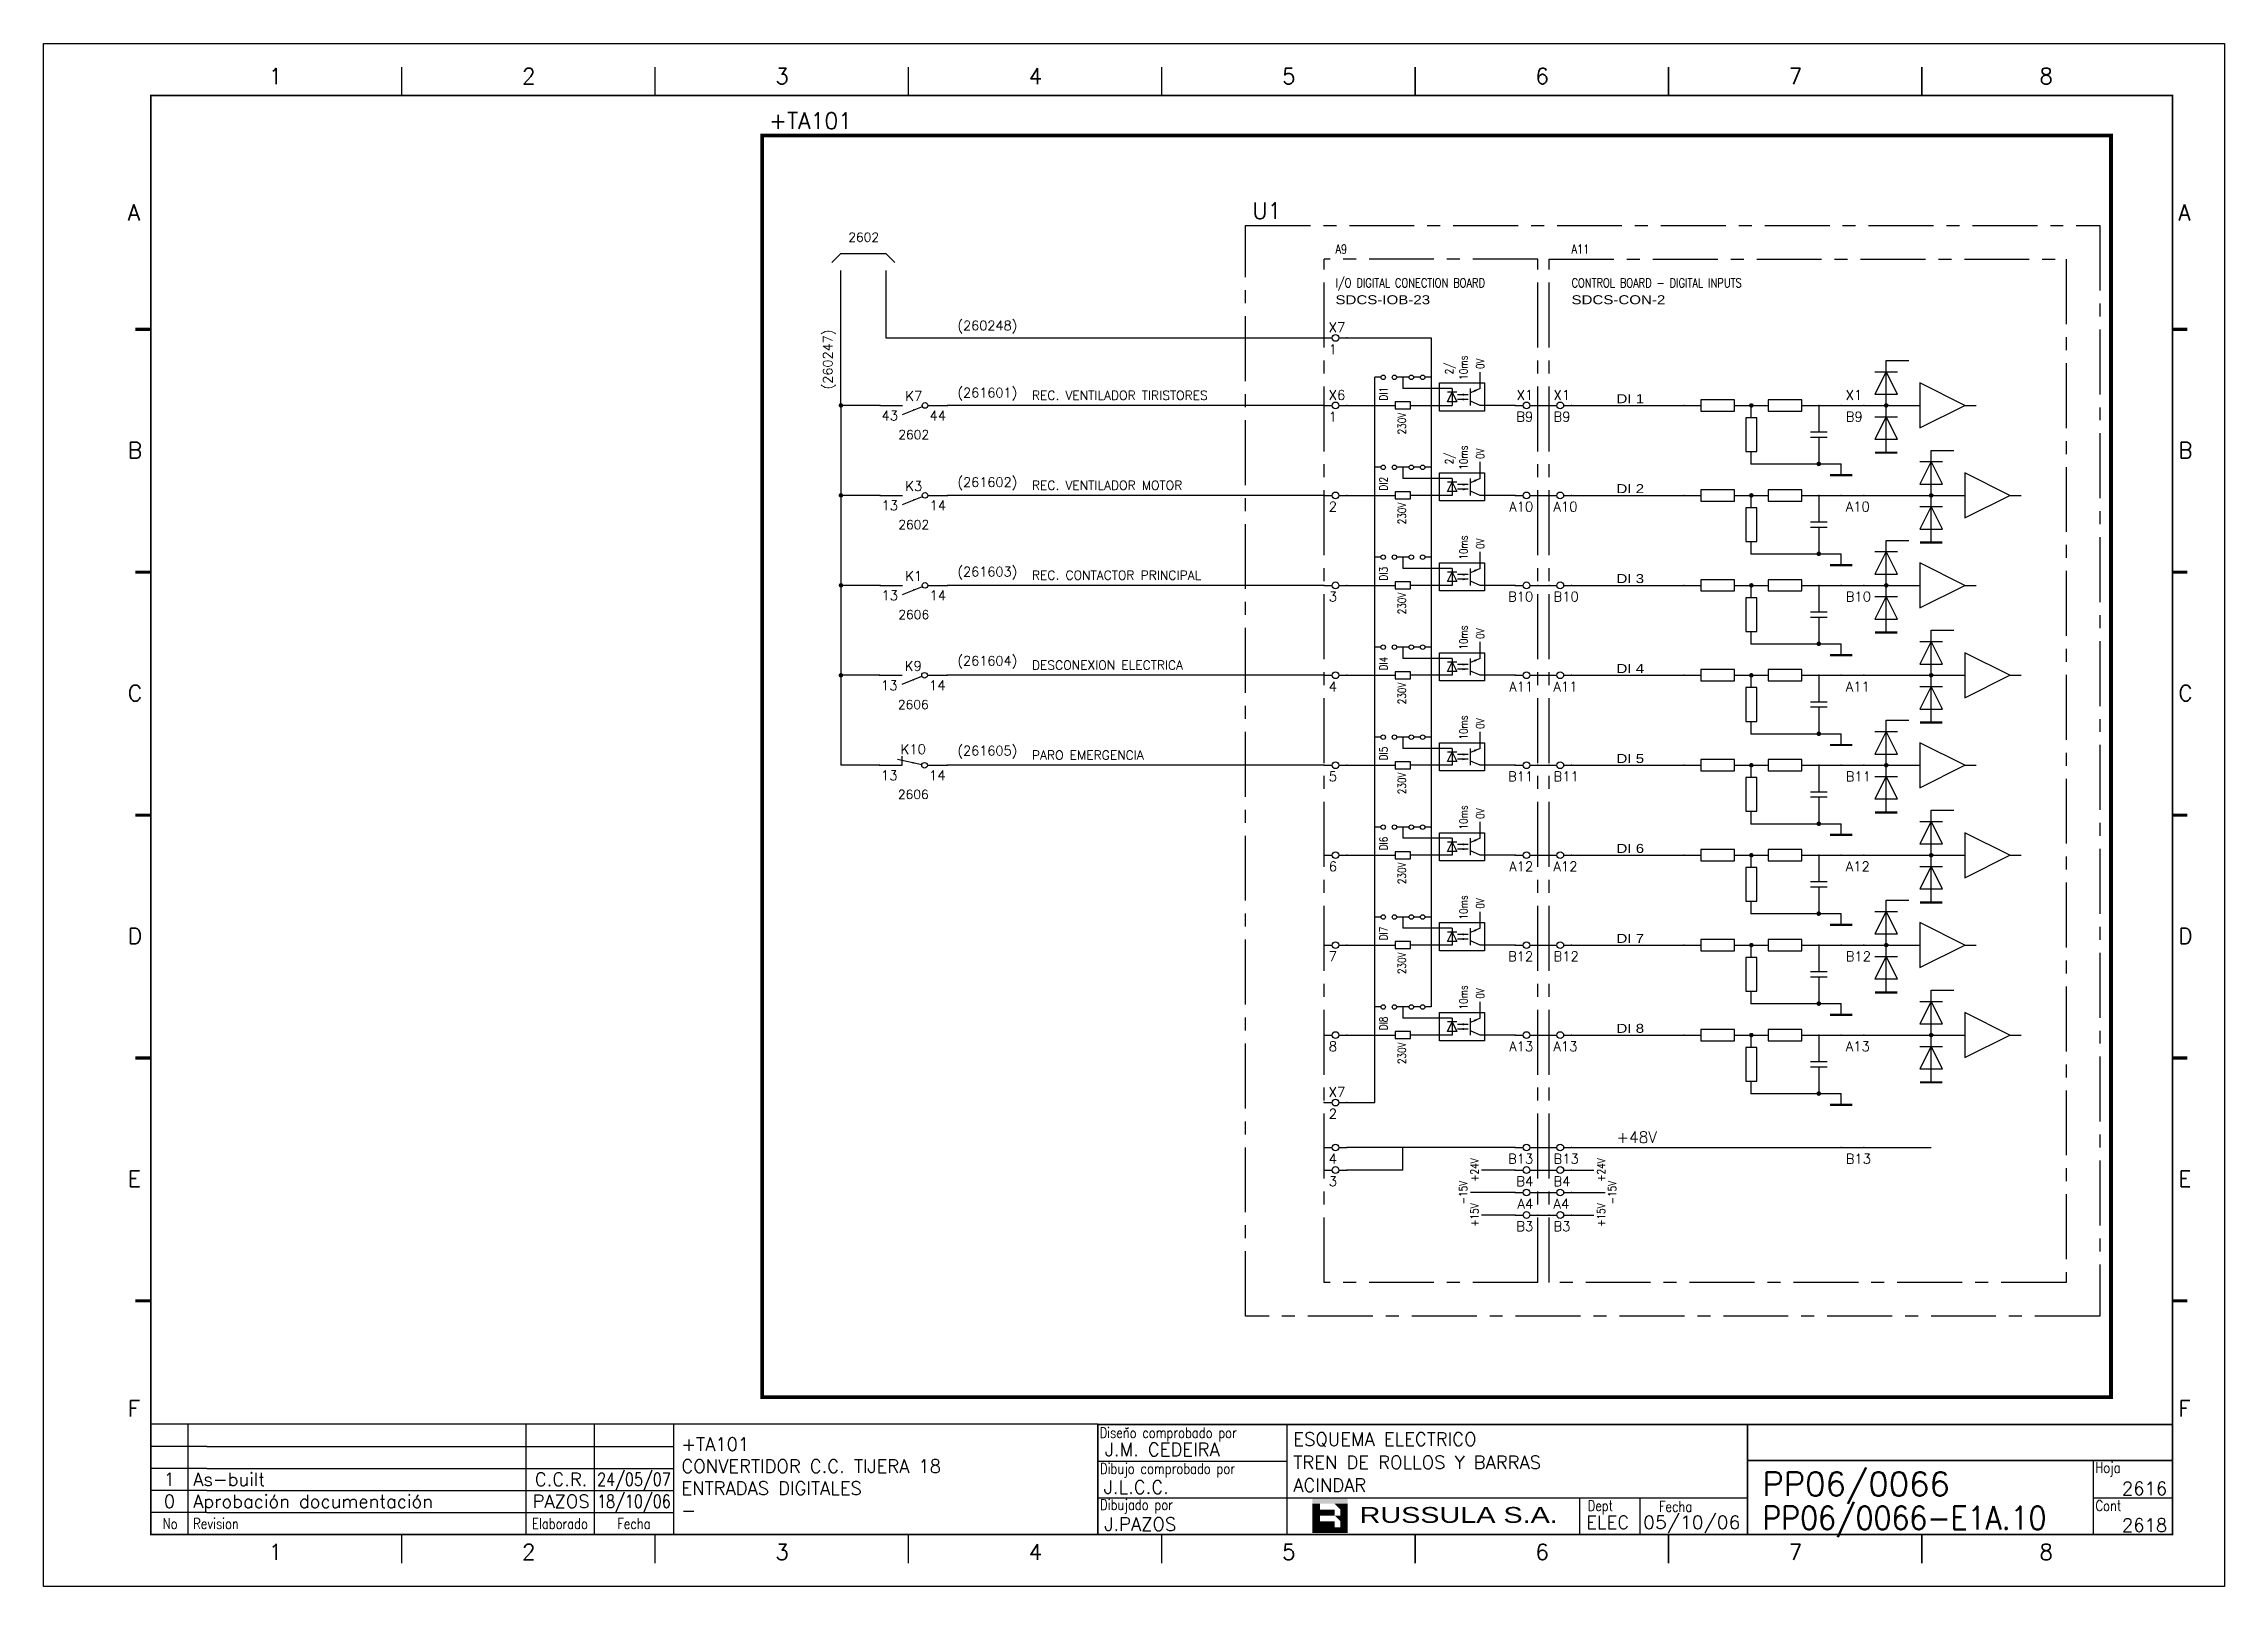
# Model space of a CAD drawing. Extents: x -25 to 1044, y -25744 to 292.
# Drawn here: x 77.8 to 497.8, y -2462.3 to -2165.3 of the extents above; entities that cross this region are included whole.
import ezdxf
from ezdxf.enums import TextEntityAlignment as Align

# ---------------------------------------------------------------- set-up
doc = ezdxf.new("R2010")
doc.units = 0
doc.header["$LTSCALE"] = 10
doc.header["$MEASUREMENT"] = 0
doc.linetypes.add('CENTER', pattern=[2, 1.25, -0.25, 0.25, -0.25])
doc.linetypes.add('DASHDOT', pattern=[1, 0.5, -0.25, 0, -0.25])
doc.layers.get('0').update_dxf_attribs({"linetype": 'CONTINUOUS'})
for name, color, linetype in [('1', 7, 'CONTINUOUS'), ('10', 5, 'CONTINUOUS'), ('102', 7, 'CONTINUOUS'), ('2', 7, 'CONTINUOUS'), ('25', 3, 'CONTINUOUS'), ('25PK', 4, 'CENTER'), ('35', 2, 'CONTINUOUS'), ('8', 1, 'CONTINUOUS'), ('9', 6, 'CONTINUOUS'), ('DIBUJO', 7, 'CONTINUOUS'), ('NODE', 7, 'CONTINUOUS')]:
    doc.layers.add(name, color=color, linetype=linetype)
doc.styles.add('ABBSTYLE', font='ROMANS.SHX', dxfattribs={"width": 0.8})
doc.styles.add('HELV', font='HELVBLD.SHX', dxfattribs={"width": 1.2})
doc.styles.add('HELVETICA', font='HELV.SHX')
doc.styles.add('LABEL', font='SIMPLEX', dxfattribs={"width": 0.8, "height": 4})
doc.styles.add('ROMANS', font='romans')
doc.styles.get("Standard").update_dxf_attribs({"font": 'simplex'})

msp = doc.modelspace()

# ---------------------------------------------------------------- texts
at = {"layer": '2', "color": 6}
for s, height, p in [('+TA101', 3.117, (217.55, -2181.7)), ('U1', 3.117, (310.63, -2199.02)), ('(260248)', 1.818, (253.84, -2220.48)), ('(261601)', 1.818, (253.84, -2233.4)), ('(261602)', 1.818, (253.84, -2250.63)), ('(261603)', 1.818, (253.84, -2267.87)), ('(261604)', 1.818, (253.84, -2285.01)), ('(261605)', 1.818, (253.84, -2302.33))]:
    msp.add_text(s, height=height, dxfattribs=at).set_placement(p)
at = {"layer": '2', "color": 7, "style": 'ROMANS'}
for s, p in [('2602', (235.79, -2203.43)), ('2602', (245.43, -2241.44)), ('2602', (245.43, -2258.76)), ('2606', (245.43, -2276.08)), ('2606', (245.34, -2293.4)), ('2606', (245.34, -2310.71))]:
    msp.add_text(s, height=1.732, dxfattribs=at).set_placement(p, align=Align.CENTER)
at = {"layer": '2', "color": 6}
msp.add_text('(260247)', height=1.818, rotation=90, dxfattribs=at).set_placement((229.77, -2231.87))
at = {"layer": '2', "color": 7, "style": 'ROMANS'}
for s, height, p in [('REC. VENTILADOR TIRISTORES', 1.7317, (268.2, -2233.87)), ('REC. VENTILADOR MOTOR', 1.7317, (268.2, -2251.19)), ('REC. CONTACTOR PRINCIPAL', 1.7317, (268.2, -2268.5)), ('DESCONEXION ELECTRICA', 1.7317, (268.2, -2285.82)), ('PARO EMERGENCIA', 1.7317, (268.2, -2303.14)), ('+48V', 2.165, (380.77, -2376.92))]:
    msp.add_text(s, height=height, dxfattribs=at).set_placement(p)
at = {"layer": '25'}
for s, height, style, width, p in [('A9', 1.732, 'ABBSTYLE', 0.8, (326.65, -2205.73)), ('A11', 1.732, 'ABBSTYLE', 0.8, (372.11, -2205.73)), ('I/O DIGITAL CONECTION BOARD', 1.7317, 'ABBSTYLE', 0.8, (326.65, -2212.22)), ('CONTROL BOARD - DIGITAL INPUTS', 1.7317, 'ABBSTYLE', 0.8, (372.11, -2212.22)), ('SDCS-IOB-23', 1.7317, 'HELV', 1.2, (326.65, -2215.47)), ('SDCS-CON-2', 1.732, 'HELV', 1.2, (372.11, -2215.47)), ('DI 1', 1.732, 'HELV', 1.2, (380.77, -2234.52)), ('DI 2', 1.732, 'HELV', 1.2, (380.77, -2251.84)), ('DI 3', 1.732, 'HELV', 1.2, (380.77, -2269.15)), ('DI 4', 1.732, 'HELV', 1.2, (380.77, -2286.47)), ('DI 5', 1.732, 'HELV', 1.2, (380.77, -2303.79)), ('DI 6', 1.732, 'HELV', 1.2, (380.77, -2321.1)), ('DI 7', 1.732, 'HELV', 1.2, (380.77, -2338.42)), ('DI 8', 1.732, 'HELV', 1.2, (380.77, -2355.74))]:
    msp.add_text(s, height=height, dxfattribs=dict(at, style=style, width=width)).set_placement(p)
at = {"layer": '25', "style": 'ROMANS', "width": 0.8}
for s, p in [('10ms', (352.09, -2230.01)), ('0V', (355.31, -2227.95)), ('2/', (349.34, -2228.97)), ('DI1', (336.68, -2234.02)), ('2/', (349.34, -2246.28)), ('10ms', (352.09, -2247.32)), ('0V', (355.31, -2245.27)), ('DI2', (336.68, -2251.33)), ('10ms', (352.09, -2264.64)), ('0V', (355.31, -2262.58)), ('DI3', (336.68, -2268.65)), ('10ms', (352.09, -2281.96)), ('0V', (355.31, -2279.9)), ('DI4', (336.68, -2285.97)), ('10ms', (352.09, -2299.28)), ('0V', (355.31, -2297.22)), ('DI5', (336.68, -2303.28)), ('10ms', (352.09, -2316.59)), ('0V', (355.31, -2314.54)), ('DI6', (336.68, -2320.6)), ('10ms', (352.09, -2333.91)), ('0V', (355.31, -2331.85)), ('DI7', (336.68, -2337.92)), ('10ms', (352.09, -2351.23)), ('0V', (355.31, -2349.17)), ('DI8', (336.68, -2355.24))]:
    msp.add_text(s, height=1.559, rotation=90, dxfattribs=at).set_placement(p)
for p in [(340.23, -2236.36), (340.23, -2253.67), (340.23, -2270.99), (340.23, -2288.31), (340.23, -2305.62), (340.23, -2322.94), (340.23, -2340.26), (340.23, -2357.58)]:
    msp.add_text('230V', height=1.559, rotation=90, dxfattribs=at).set_placement(p, align=Align.RIGHT)
for s, p in [('+24V', (354.21, -2382.15)), ('+24V', (378.58, -2382.15)), ('-15V', (352.04, -2386.48)), ('-15V', (380.74, -2386.48)), ('+15V', (354.21, -2390.81)), ('+15V', (378.58, -2390.81))]:
    msp.add_text(s, height=1.559, rotation=90, dxfattribs=at).set_placement(p, align=Align.CENTER)

# ---------------------------------------------------------------- blocks, each defined once
blk = doc.blocks.new('NOD', base_point=(237.5, 170))
at = {"layer": 'NODE'}
blk.add_point((237.5, 170), dxfattribs=at)
blk = doc.blocks.new('$0702029')
at = {"layer": '102'}
for p, q in [((0, 0), (5, 0)), ((10.62, 0), (15, 0)), ((5, -2), (9.42, -0.23))]:
    blk.add_line(p, q, dxfattribs=at)
blk.add_circle((10, 0), 0.625, dxfattribs=at)
blk.add_point((7.5, -1), dxfattribs=at)
at = {"layer": '2'}
for p in [(0, 0), (15, 0)]:
    blk.add_blockref('NOD', p, dxfattribs=at)
at = {"layer": '8', "flags": 8}
blk.add_attdef('1A', text='', height=2.15, dxfattribs=at).set_placement((4, -3.32), align=Align.RIGHT)
blk.add_attdef('2A', (11, -3.32), '', height=2.15, dxfattribs=at)
at = {"layer": '9'}
blk.add_attdef('ID', text='', height=2.15, dxfattribs=at).set_placement((7.5, 1), align=Align.CENTER)
blk = doc.blocks.new('$$PLL21')
blk.add_line((-2.5, 0), (2.5, 0))
at = {"layer": '2'}
for p in [(-2.5, 0), (2.5, 0)]:
    blk.add_blockref('NOD', p, dxfattribs=at)
at = {"layer": '8'}
blk.add_attdef('*A', (-1.5, -3.575), '', height=2.15, dxfattribs=at)
at = {"layer": '9'}
blk.add_attdef('ID', (-1.5, 1.25), '', height=2.15, dxfattribs=at)
blk = doc.blocks.new('$$PLR12C')
for p, q in [((-2.5, 0), (-0.75, 0)), ((0.75, 0), (2.5, 0))]:
    blk.add_line(p, q)
at = {"layer": '2'}
blk.add_circle((0, 0), 0.75, dxfattribs=at)
for p in [(-2.5, 0), (2.5, 0)]:
    blk.add_blockref('NOD', p, dxfattribs=at)
at = {"layer": '8'}
blk.add_attdef('*A', text='', height=2.15, dxfattribs=at).set_placement((1.5, -3.575), align=Align.RIGHT)
at = {"layer": '9'}
blk.add_attdef('ID', text='', height=2.15, dxfattribs=at).set_placement((1.5, 1.25), align=Align.RIGHT)
blk = doc.blocks.new('$$PLL21C')
for p, q in [((-2.5, 0), (-0.75, 0)), ((0.75, 0), (2.5, 0))]:
    blk.add_line(p, q)
at = {"layer": '2'}
blk.add_circle((0, 0), 0.75, dxfattribs=at)
for p in [(-2.5, 0), (2.5, 0)]:
    blk.add_blockref('NOD', p, dxfattribs=at)
at = {"layer": '8'}
blk.add_attdef('*A', (-1.5, -3.575), '', height=2.15, dxfattribs=at)
at = {"layer": '9'}
blk.add_attdef('ID', (-1.5, 1.25), '', height=2.15, dxfattribs=at)
blk = doc.blocks.new('$000001')
at = {"layer": '2'}
for p, q in [((0, 0), (3.75, 0)), ((11.25, 1.25), (3.75, 1.25)), ((3.75, 1.25), (3.75, -1.25)), ((11.25, -1.25), (11.25, 1.25)), ((11.25, 0), (15, 0)), ((3.75, -1.25), (11.25, -1.25))]:
    blk.add_line(p, q, dxfattribs=at)
for p in [(0, 0), (15, 0)]:
    blk.add_blockref('NOD', p, dxfattribs=at)
at = {"layer": '8'}
blk.add_attdef('1A', text='', height=2.15, dxfattribs=at).set_placement((2.75, -3.325), align=Align.RIGHT)
blk.add_attdef('2A', (12.25, -3.325), '', height=2.15, dxfattribs=at)
at = {"layer": '9'}
blk.add_attdef('ID', text='', height=2.15, dxfattribs=at).set_placement((7.5, 2.425), align=Align.CENTER)
blk = doc.blocks.new('NC')
at = {"layer": '2'}
for p, q in [((86.18, 185), (91.18, 185)), ((95.57, 185.13), (90.18, 186.25)), ((91.18, 185), (91.18, 187)), ((96.81, 185), (101.18, 185))]:
    blk.add_line(p, q, dxfattribs=at)
blk.add_circle((96.18, 185), 0.625, dxfattribs=at)
for p in [(86.18, 185), (93.68, 185.52), (101.18, 185)]:
    blk.add_blockref('NOD', p, dxfattribs=at)
at = {"layer": '8'}
blk.add_attdef('1A', text='', height=2.15, dxfattribs=at).set_placement((90.18, 181.68), align=Align.RIGHT)
blk.add_attdef('2A', (97.18, 181.68), '', height=2.15, dxfattribs=at)
at = {"layer": '9'}
blk.add_attdef('ID', text='', height=2.15, dxfattribs=at).set_placement((93.68, 187.5), align=Align.CENTER)
blk = doc.blocks.new('newcajec')
at = {"layer": '1'}
for p, q in [((179.4, 20.85), (0.13, 20.85)), ((7, 20.85), (7, 0)), ((71, 20.85), (71, 0)), ((84, 20.85), (84, 0.09)), ((99, 20.85), (99, 0)), ((215.2, 20.8), (215.2, 0)), ((10.6, 16.64), (0, 16.64)), ((10.6, 16.64), (99, 16.64)), ((184.64, 20.18), (184.81, 20.01)), ((184.81, 20.01), (185.18, 20.25)), ((10.6, 12.48), (0, 12.48)), ((10.6, 12.48), (99, 12.48)), ((179.4, 13.87), (215.2, 13.87)), ((368, 14.06), (368, 0)), ((10.6, 8.32), (0, 8.32)), ((10.6, 8.32), (99, 8.32)), ((10.6, 4.16), (0, 4.16)), ((10.6, 4.16), (99, 4.16)), ((179.4, 6.93), (267.63, 6.93)), ((267.63, 6.93), (302.5, 6.93)), ((270.63, 6.91), (270.63, 0)), ((282.07, 6.93), (282.07, 0)), ((368, 6.93), (383, 6.93))]:
    blk.add_line(p, q, dxfattribs=at)
for points in [[(47.5, 272.5, 0.3, 0.3, 0), (47.5, 277.91, 0.3, 0.3, 0)], [(95.5, 272.5, 0.3, 0.3, 0), (95.5, 277.91, 0.3, 0.3, 0)], [(143.5, 272.5, 0.3, 0.3, 0), (143.5, 277.91, 0.3, 0.3, 0)], [(191.5, 272.5, 0.3, 0.3, 0), (191.5, 277.91, 0.3, 0.3, 0)], [(239.5, 272.5, 0.3, 0.3, 0), (239.5, 277.91, 0.3, 0.3, 0)], [(287.5, 272.5, 0.3, 0.3, 0), (287.5, 277.91, 0.3, 0.3, 0)], [(335.5, 272.5, 0.3, 0.3, 0), (335.5, 277.91, 0.3, 0.3, 0)], [(-2.99, 228.23, 0.6, 0.6, 0), (-0.18, 228.23, 0.6, 0.6, 0)], [(383.01, 228.23, 0.6, 0.6, 0), (385.82, 228.23, 0.6, 0.6, 0)], [(-2.99, 182.23, 0.6, 0.6, 0), (-0.18, 182.23, 0.6, 0.6, 0)], [(383.01, 182.23, 0.6, 0.6, 0), (385.82, 182.23, 0.6, 0.6, 0)], [(-2.99, 136.23, 0.6, 0.6, 0), (-0.18, 136.23, 0.6, 0.6, 0)], [(383.01, 136.23, 0.6, 0.6, 0), (385.82, 136.23, 0.6, 0.6, 0)], [(-2.99, 90.23, 0.6, 0.6, 0), (-0.18, 90.23, 0.6, 0.6, 0)], [(383.01, 90.23, 0.6, 0.6, 0), (385.82, 90.23, 0.6, 0.6, 0)], [(-2.99, 44.23, 0.6, 0.6, 0), (-0.18, 44.23, 0.6, 0.6, 0)], [(383.01, 44.23, 0.6, 0.6, 0), (385.82, 44.23, 0.6, 0.6, 0)], [(383, 20.8, 0.3, 0.3, 0), (179.4, 20.8, 0.3, 0.3, 0), (179.4, 0, 0.3, 0.3, 0)], [(302.5, 20.8, 0.3, 0.3, 0), (302.5, 0, 0.3, 0.3, 0)], [(302.5, 14, 0.3, 0.3, 0), (383, 14, 0.3, 0.3, 0)], [(47.5, -5.5, 0.3, 0.3, 0), (47.5, -0.09, 0.3, 0.3, 0)], [(95.5, -5.5, 0.3, 0.3, 0), (95.5, -0.09, 0.3, 0.3, 0)], [(143.5, -5.5, 0.3, 0.3, 0), (143.5, -0.09, 0.3, 0.3, 0)], [(191.5, -5.5, 0.3, 0.3, 0), (191.5, -0.09, 0.3, 0.3, 0)], [(239.5, -5.5, 0.3, 0.3, 0), (239.5, -0.09, 0.3, 0.3, 0)], [(287.5, -5.5, 0.3, 0.3, 0), (287.5, -0.09, 0.3, 0.3, 0)], [(335.5, -5.5, 0.3, 0.3, 0), (335.5, -0.09, 0.3, 0.3, 0)]]:
    blk.add_lwpolyline(points, format="xyseb", dxfattribs=at)
at = {"layer": '1', "const_width": 0.3}
blk.add_lwpolyline([(0, 0), (0, 272.5), (383, 272.5), (383, 0)], close=True, dxfattribs=at)
at = {"layer": '2', "color": 14}
for p, q in [((221.42, 4.69), (221.42, 5.81)), ((221.42, 2.47), (221.42, 3.58))]:
    blk.add_line(p, q, dxfattribs=at)
for points in [[(220.05, 5.81), (220.05, 6.92), (226.74, 5.81), (226.74, 6.92)], [(221.42, 2.47), (220.05, 2.47), (221.42, 5.81), (220.05, 5.81)], [(221.42, 4.69), (224.25, 4.69), (221.42, 3.58), (224.25, 3.58)], [(224.25, 5.81), (225.37, 5.81), (225.37, 4.69)], [(225.37, 5.81), (226.74, 5.81), (225.37, 1.35), (226.74, 1.35)], [(224.25, 0.24), (224.25, 2.47), (220.05, 0.24), (220.05, 2.47)], [(224.25, 3.58), (225.37, 3.58), (225.37, 2.47)], [(226.74, 1.35), (226.74, 0.24), (224.25, 1.35), (224.25, 0.24)]]:
    blk.add_solid(points, dxfattribs=at)
at = {"layer": '1', "style": 'ROMANS'}
for s, p in [('1', (22.29, 274.68)), ('2', (70.29, 274.68)), ('3', (118.29, 274.68)), ('4', (166.29, 274.68)), ('5', (214.29, 274.68)), ('6', (262.29, 274.68)), ('7', (310.29, 274.68)), ('8', (357.79, 274.68)), ('A', (-4.37, 248.84)), ('A', (384.13, 248.84)), ('B', (-4.37, 203.84)), ('B', (384.13, 203.84)), ('C', (-4.37, 157.84)), ('C', (384.13, 157.84)), ('D', (-4.37, 111.84)), ('D', (384.13, 111.84)), ('E', (-4.37, 65.84)), ('E', (384.13, 65.84)), ('F', (-4.37, 22.34)), ('F', (384.13, 22.34)), ('1', (22.29, -4.82)), ('2', (70.29, -4.82)), ('3', (118.29, -4.82)), ('4', (166.29, -4.82)), ('5', (214.29, -4.82)), ('6', (262.29, -4.82)), ('7', (310.29, -4.82)), ('8', (357.79, -4.82))]:
    blk.add_text(s, height=3, dxfattribs=at).set_placement(p)
at = {"layer": '1', "style": 'LABEL', "width": 0.8}
for s, p in [('Diseno comprobado por', (179.73, 18.27)), ('Dibujo comprobado por', (179.81, 11.47)), ('Hoja', (368.38, 11.66)), ('Dibujado por', (179.83, 4.64)), ('Fecha', (285.71, 4.3)), ('Cont', (368.43, 4.46)), ('No', (2.23, 1.05)), ('Revision', (8, 1.05))]:
    blk.add_text(s, height=2, dxfattribs=at).set_placement(p)
for s, p in [('Dept', (274.61, 4.44)), ('Elaborado', (77.5, 1.05)), ('Fecha', (91.5, 1.05))]:
    blk.add_text(s, height=2, dxfattribs=at).set_placement(p, align=Align.CENTER)
at = {"layer": '10', "style": 'ROMANS'}
for tag, p in [('REV41', (3.5, 18.74)), ('REV43', (77.7, 18.74)), ('REV31', (3.5, 14.58)), ('REV33', (77.7, 14.58)), ('REV21', (3.5, 10.42)), ('REV23', (77.7, 10.42)), ('REV11', (3.5, 6.27)), ('REV13', (77.7, 6.27))]:
    blk.add_attdef(tag, text='', height=2.5, dxfattribs=at).set_placement(p, align=Align.MIDDLE)
for tag, p, height in [('REV42', (8, 17.49), 2.5), ('SHEETNAME1', (100.5, 15.83), 2.5), ('DESIGNCHECK', (180.74, 14.83), 2.5), ('DOCUMENTTYPE', (216.43, 16.8), 2.5), ('NOTA', (305.32, 15.8), 3), ('REV32', (8, 13.33), 2.5), ('SHEETNAME2', (100.5, 11.67), 2.5), ('OBJECT', (216.43, 12.4), 2.5), ('REV22', (8, 9.17), 2.5), ('SHEETNAME3', (100.5, 7.51), 2.5), ('DRAWINGCHECK', (180.53, 7.71), 2.5), ('CUSTOMER', (216.43, 8.08), 2.5), ('ORDER', (305.32, 7.3), 4.5), ('REV12', (8, 5.01), 2.5), ('SHEETNAME4', (100.5, 3.35), 2.5), ('DOCUMENT_ID', (305.32, 0.93), 4.4), ('USER', (180.63, 0.71), 2.5), ('DEPARTMENT', (271.93, 1.05), 2.5)]:
    blk.add_attdef(tag, p, '', height=height, dxfattribs=at)
for tag, width, p, p2 in [('REV44', 1.221199, (84.53, 17.49), (98.48, 17.49)), ('REV34', 1.221199, (84.53, 13.33), (98.48, 13.33)), ('REV24', 1.221199, (84.53, 9.17), (98.48, 9.17)), ('REV14', 1.221199, (84.53, 5.01), (98.48, 5.01)), ('CREATED2', 7.039915, (282.71, 1.05), (301.14, 1.05))]:
    blk.add_attdef(tag, text='', height=2.5, dxfattribs=dict(at, width=width)).set_placement(p, p2, align=Align.FIT)
for tag, p in [('SHEET', (382, 7.43)), ('NEXTSHEET', (382, 0.5))]:
    blk.add_attdef(tag, text='', height=2.5, dxfattribs=at).set_placement(p, align=Align.RIGHT)
at = {"layer": 'DIBUJO', "color": 14, "style": 'HELVETICA', "width": 1.3}
blk.add_text('RUSSULA S.A.', height=3, dxfattribs=at).set_placement((229, 2.19))

# ---------------------------------------------------------------- linework, layer by layer
at = {"layer": '2', "color": 7}
for p, q in [((231.41, -2205.72), (229.67, -2207.45)), ((231.41, -2205.72), (240.06, -2205.72)), ((231.41, -2234.95), (231.41, -2208.98)), ((240.06, -2205.72), (241.8, -2207.45)), ((240.06, -2208.98), (240.06, -2221.96)), ((240.06, -2221.96), (324.49, -2221.96)), ((432.72, -2226.29), (437.05, -2226.29)), ((447.87, -2234.95), (439.21, -2230.62)), ((439.21, -2230.62), (439.21, -2239.28)), ((231.41, -2234.73), (231.41, -2304.22)), ((238.94, -2234.95), (231.41, -2234.95)), ((324.49, -2234.95), (251.92, -2234.95)), ((365.61, -2234.95), (367.78, -2234.95)), ((372.11, -2234.95), (393.75, -2234.95)), ((419.73, -2234.95), (439.21, -2234.95)), ((439.21, -2239.28), (447.87, -2234.95)), ((447.87, -2234.95), (450.04, -2234.95)), ((406.74, -2246.21), (424.06, -2246.21)), ((424.06, -2248.37), (424.06, -2246.21)), ((441.38, -2243.61), (445.71, -2243.61)), ((447.87, -2247.94), (447.87, -2256.6)), ((456.53, -2252.27), (447.87, -2247.94)), ((238.94, -2252.27), (231.41, -2252.27)), ((324.49, -2252.27), (251.92, -2252.27)), ((365.61, -2252.27), (367.78, -2252.27)), ((372.11, -2252.27), (393.75, -2252.27)), ((419.73, -2252.27), (447.87, -2252.27)), ((447.87, -2256.6), (456.53, -2252.27)), ((456.53, -2252.27), (458.69, -2252.27)), ((406.74, -2263.52), (424.06, -2263.52)), ((424.06, -2265.69), (424.06, -2263.52)), ((432.72, -2260.93), (437.05, -2260.93)), ((447.87, -2269.59), (439.21, -2265.26)), ((439.21, -2265.26), (439.21, -2273.91)), ((238.94, -2269.59), (231.41, -2269.59)), ((324.49, -2269.59), (251.92, -2269.59)), ((254.09, -2269.59), (251.92, -2269.59)), ((365.61, -2269.59), (367.78, -2269.59)), ((372.11, -2269.59), (393.75, -2269.59)), ((419.73, -2269.59), (439.21, -2269.59)), ((439.21, -2273.91), (447.87, -2269.59)), ((447.87, -2269.59), (450.04, -2269.59)), ((441.38, -2278.24), (445.71, -2278.24)), ((406.74, -2280.84), (424.06, -2280.84)), ((424.06, -2283.01), (424.06, -2280.84)), ((447.87, -2282.57), (447.87, -2291.23)), ((456.53, -2286.9), (447.87, -2282.57)), ((238.85, -2286.9), (231.41, -2286.9)), ((324.49, -2286.9), (251.84, -2286.9)), ((365.61, -2286.9), (367.78, -2286.9)), ((372.11, -2286.9), (393.75, -2286.9)), ((419.73, -2286.9), (447.87, -2286.9)), ((447.87, -2291.23), (456.53, -2286.9)), ((456.53, -2286.9), (458.69, -2286.9)), ((432.72, -2295.56), (437.05, -2295.56)), ((406.74, -2298.16), (424.06, -2298.16)), ((424.06, -2300.32), (424.06, -2298.16)), ((447.87, -2304.22), (439.21, -2299.89)), ((439.21, -2299.89), (439.21, -2308.55)), ((238.85, -2304.22), (231.41, -2304.22)), ((324.49, -2304.22), (251.84, -2304.22)), ((365.61, -2304.22), (367.78, -2304.22)), ((372.11, -2304.22), (393.75, -2304.22)), ((419.73, -2304.22), (439.21, -2304.22)), ((439.21, -2308.55), (447.87, -2304.22)), ((447.87, -2304.22), (450.04, -2304.22)), ((441.38, -2312.88), (445.71, -2312.88)), ((406.74, -2315.48), (424.06, -2315.48)), ((424.06, -2317.64), (424.06, -2315.48)), ((447.87, -2317.21), (447.87, -2325.87)), ((456.53, -2321.54), (447.87, -2317.21)), ((365.61, -2321.54), (367.78, -2321.54)), ((372.11, -2321.54), (393.75, -2321.54)), ((419.73, -2321.54), (447.87, -2321.54)), ((447.87, -2325.87), (456.53, -2321.54)), ((456.53, -2321.54), (458.69, -2321.54)), ((432.72, -2330.2), (437.05, -2330.2)), ((406.74, -2332.79), (424.06, -2332.79)), ((424.06, -2334.96), (424.06, -2332.79)), ((447.87, -2338.85), (439.21, -2334.52)), ((439.21, -2334.52), (439.21, -2343.18)), ((365.61, -2338.85), (367.78, -2338.85)), ((372.11, -2338.85), (393.75, -2338.85)), ((419.73, -2338.85), (439.21, -2338.85)), ((439.21, -2343.18), (447.87, -2338.85)), ((447.87, -2338.85), (450.04, -2338.85)), ((441.38, -2347.51), (445.71, -2347.51)), ((406.74, -2350.11), (424.06, -2350.11)), ((424.06, -2352.28), (424.06, -2350.11)), ((447.87, -2351.84), (447.87, -2360.5)), ((456.53, -2356.17), (447.87, -2351.84)), ((365.61, -2356.17), (367.78, -2356.17)), ((372.11, -2356.17), (393.75, -2356.17)), ((419.73, -2356.17), (447.87, -2356.17)), ((447.87, -2360.5), (456.53, -2356.17)), ((456.53, -2356.17), (458.69, -2356.17)), ((406.74, -2367.43), (424.06, -2367.43)), ((424.06, -2369.59), (424.06, -2367.43)), ((365.61, -2377.82), (367.78, -2377.82)), ((372.11, -2377.82), (441.38, -2377.82)), ((365.61, -2382.15), (367.78, -2382.15)), ((365.61, -2386.48), (367.78, -2386.48)), ((365.61, -2390.81), (367.78, -2390.81))]:
    msp.add_line(p, q, dxfattribs=at)
at = {"layer": '2'}
for p, q in [((430.55, -2228.46), (434.88, -2228.46)), ((432.72, -2228.46), (430.55, -2232.79)), ((432.72, -2234.95), (432.72, -2226.29)), ((434.88, -2232.79), (432.72, -2228.46)), ((430.55, -2232.79), (434.88, -2232.79)), ((405.66, -2237.33), (405.66, -2243.83)), ((407.82, -2237.33), (405.66, -2237.33)), ((406.74, -2237.33), (406.74, -2234.95)), ((407.82, -2243.83), (407.82, -2237.33)), ((419.73, -2234.95), (419.73, -2240.04)), ((430.55, -2237.12), (434.88, -2237.12)), ((432.72, -2237.12), (430.55, -2241.44)), ((432.72, -2244.04), (432.72, -2234.95)), ((434.88, -2241.44), (432.72, -2237.12)), ((418.11, -2240.04), (421.35, -2240.04)), ((421.35, -2241.12), (418.11, -2241.12)), ((419.73, -2241.12), (419.73, -2246.21)), ((430.55, -2241.44), (434.88, -2241.44)), ((405.66, -2243.83), (407.82, -2243.83)), ((406.74, -2246.21), (406.74, -2243.83)), ((439.21, -2245.77), (443.54, -2245.77)), ((441.38, -2245.77), (439.21, -2250.1)), ((441.38, -2252.27), (441.38, -2243.61)), ((443.54, -2250.1), (441.38, -2245.77)), ((439.21, -2250.1), (443.54, -2250.1)), ((405.66, -2254.65), (405.66, -2261.14)), ((407.82, -2254.65), (405.66, -2254.65)), ((406.74, -2254.65), (406.74, -2252.27)), ((407.82, -2261.14), (407.82, -2254.65)), ((419.73, -2252.27), (419.73, -2257.36)), ((439.21, -2254.43), (443.54, -2254.43)), ((441.38, -2254.43), (439.21, -2258.76)), ((441.38, -2261.36), (441.38, -2252.27)), ((443.54, -2258.76), (441.38, -2254.43)), ((418.11, -2257.36), (421.35, -2257.36)), ((421.35, -2258.44), (418.11, -2258.44)), ((419.73, -2258.44), (419.73, -2263.52)), ((439.21, -2258.76), (443.54, -2258.76)), ((405.66, -2261.14), (407.82, -2261.14)), ((406.74, -2263.52), (406.74, -2261.14)), ((430.55, -2263.09), (434.88, -2263.09)), ((432.72, -2263.09), (430.55, -2267.42)), ((432.72, -2269.59), (432.72, -2260.93)), ((434.88, -2267.42), (432.72, -2263.09)), ((430.55, -2267.42), (434.88, -2267.42)), ((405.66, -2271.97), (405.66, -2278.46)), ((407.82, -2271.97), (405.66, -2271.97)), ((406.74, -2271.97), (406.74, -2269.59)), ((407.82, -2278.46), (407.82, -2271.97)), ((419.73, -2269.59), (419.73, -2274.67)), ((430.55, -2271.75), (434.88, -2271.75)), ((432.72, -2271.75), (430.55, -2276.08)), ((432.72, -2278.68), (432.72, -2269.59)), ((434.88, -2276.08), (432.72, -2271.75)), ((418.11, -2274.67), (421.35, -2274.67)), ((421.35, -2275.75), (418.11, -2275.75)), ((419.73, -2275.75), (419.73, -2280.84)), ((430.55, -2276.08), (434.88, -2276.08)), ((405.66, -2278.46), (407.82, -2278.46)), ((406.74, -2280.84), (406.74, -2278.46)), ((439.21, -2280.41), (443.54, -2280.41)), ((441.38, -2280.41), (439.21, -2284.74)), ((441.38, -2286.9), (441.38, -2278.24)), ((443.54, -2284.74), (441.38, -2280.41)), ((439.21, -2284.74), (443.54, -2284.74)), ((406.74, -2289.28), (406.74, -2286.9)), ((419.73, -2286.9), (419.73, -2291.99)), ((441.38, -2295.99), (441.38, -2286.9)), ((405.66, -2289.28), (405.66, -2295.78)), ((407.82, -2289.28), (405.66, -2289.28)), ((407.82, -2295.78), (407.82, -2289.28)), ((418.11, -2291.99), (421.35, -2291.99)), ((421.35, -2293.07), (418.11, -2293.07)), ((419.73, -2293.07), (419.73, -2298.16)), ((441.38, -2289.07), (439.21, -2293.4)), ((439.21, -2289.07), (443.54, -2289.07)), ((443.54, -2293.4), (441.38, -2289.07)), ((405.66, -2295.78), (407.82, -2295.78)), ((406.74, -2298.16), (406.74, -2295.78)), ((432.72, -2304.22), (432.72, -2295.56)), ((439.21, -2293.4), (443.54, -2293.4)), ((432.72, -2297.73), (430.55, -2302.06)), ((430.55, -2297.73), (434.88, -2297.73)), ((434.88, -2302.06), (432.72, -2297.73)), ((406.74, -2306.6), (406.74, -2304.22)), ((419.73, -2304.22), (419.73, -2309.31)), ((430.55, -2302.06), (434.88, -2302.06)), ((432.72, -2313.31), (432.72, -2304.22)), ((405.66, -2306.6), (405.66, -2313.09)), ((407.82, -2306.6), (405.66, -2306.6)), ((407.82, -2313.09), (407.82, -2306.6)), ((418.11, -2309.31), (421.35, -2309.31)), ((430.55, -2306.38), (434.88, -2306.38)), ((432.72, -2306.38), (430.55, -2310.71)), ((434.88, -2310.71), (432.72, -2306.38)), ((405.66, -2313.09), (407.82, -2313.09)), ((406.74, -2315.48), (406.74, -2313.09)), ((421.35, -2310.39), (418.11, -2310.39)), ((419.73, -2310.39), (419.73, -2315.48)), ((430.55, -2310.71), (434.88, -2310.71)), ((441.38, -2321.54), (441.38, -2312.88)), ((439.21, -2315.04), (443.54, -2315.04)), ((441.38, -2315.04), (439.21, -2319.37)), ((443.54, -2319.37), (441.38, -2315.04)), ((406.74, -2323.92), (406.74, -2321.54)), ((419.73, -2321.54), (419.73, -2326.62)), ((439.21, -2319.37), (443.54, -2319.37)), ((441.38, -2330.63), (441.38, -2321.54)), ((405.66, -2323.92), (405.66, -2330.41)), ((407.82, -2323.92), (405.66, -2323.92)), ((407.82, -2330.41), (407.82, -2323.92)), ((418.11, -2326.62), (421.35, -2326.62)), ((439.21, -2323.7), (443.54, -2323.7)), ((441.38, -2323.7), (439.21, -2328.03)), ((443.54, -2328.03), (441.38, -2323.7)), ((405.66, -2330.41), (407.82, -2330.41)), ((406.74, -2332.79), (406.74, -2330.41)), ((421.35, -2327.71), (418.11, -2327.71)), ((419.73, -2327.71), (419.73, -2332.79)), ((432.72, -2338.85), (432.72, -2330.2)), ((439.21, -2328.03), (443.54, -2328.03)), ((432.72, -2332.36), (430.55, -2336.69)), ((430.55, -2332.36), (434.88, -2332.36)), ((434.88, -2336.69), (432.72, -2332.36)), ((406.74, -2341.24), (406.74, -2338.85)), ((419.73, -2338.85), (419.73, -2343.94)), ((430.55, -2336.69), (434.88, -2336.69)), ((432.72, -2347.95), (432.72, -2338.85)), ((405.66, -2341.24), (405.66, -2347.73)), ((407.82, -2341.24), (405.66, -2341.24)), ((407.82, -2347.73), (407.82, -2341.24)), ((430.55, -2341.02), (434.88, -2341.02)), ((432.72, -2341.02), (430.55, -2345.35)), ((434.88, -2345.35), (432.72, -2341.02)), ((405.66, -2347.73), (407.82, -2347.73)), ((406.74, -2350.11), (406.74, -2347.73)), ((418.11, -2343.94), (421.35, -2343.94)), ((421.35, -2345.02), (418.11, -2345.02)), ((419.73, -2345.02), (419.73, -2350.11)), ((430.55, -2345.35), (434.88, -2345.35)), ((441.38, -2356.17), (441.38, -2347.51)), ((439.21, -2349.68), (443.54, -2349.68)), ((441.38, -2349.68), (439.21, -2354.01)), ((443.54, -2354.01), (441.38, -2349.68)), ((406.74, -2358.55), (406.74, -2356.17)), ((419.73, -2356.17), (419.73, -2361.26)), ((439.21, -2354.01), (443.54, -2354.01)), ((441.38, -2365.26), (441.38, -2356.17)), ((405.66, -2358.55), (405.66, -2365.05)), ((407.82, -2358.55), (405.66, -2358.55)), ((407.82, -2365.05), (407.82, -2358.55)), ((441.38, -2358.34), (439.21, -2362.67)), ((439.21, -2358.34), (443.54, -2358.34)), ((443.54, -2362.67), (441.38, -2358.34)), ((418.11, -2361.26), (421.35, -2361.26)), ((421.35, -2362.34), (418.11, -2362.34)), ((419.73, -2362.34), (419.73, -2367.43)), ((439.21, -2362.67), (443.54, -2362.67)), ((405.66, -2365.05), (407.82, -2365.05)), ((406.74, -2367.43), (406.74, -2365.05))]:
    msp.add_line(p, q, dxfattribs=at)
at = {"layer": '2', "color": 3, "linetype": 'DASHDOT'}
msp.add_lwpolyline([(216.25, -2183, 0.727, 0.727, 0), (476.01, -2183, 0.727, 0.727, 0), (476.01, -2425.87, 0.727, 0.727, 0), (216.25, -2425.87, 0.727, 0.727, 0), (216.25, -2183, 0.727, 0.727, 0)], format="xyseb", dxfattribs=at)
at = {"layer": '2', "color": 7}
for points in [[(231.19, -2234.95, 0.433, 0.433, 1), (231.62, -2234.95, 0.433, 0.433, 1)], [(406.53, -2234.95, 0.433, 0.433, 1), (406.96, -2234.95, 0.433, 0.433, 1)], [(432.5, -2234.95, 0.433, 0.433, 1), (432.93, -2234.95, 0.433, 0.433, 1)], [(419.51, -2246.21, 0.433, 0.433, 1), (419.95, -2246.21, 0.433, 0.433, 1)], [(231.19, -2252.27, 0.433, 0.433, 1), (231.62, -2252.27, 0.433, 0.433, 1)], [(406.53, -2252.27, 0.433, 0.433, 1), (406.96, -2252.27, 0.433, 0.433, 1)], [(441.16, -2252.27, 0.433, 0.433, 1), (441.59, -2252.27, 0.433, 0.433, 1)], [(419.51, -2263.52, 0.433, 0.433, 1), (419.95, -2263.52, 0.433, 0.433, 1)], [(231.19, -2269.59, 0.433, 0.433, 1), (231.62, -2269.59, 0.433, 0.433, 1)], [(406.53, -2269.59, 0.433, 0.433, 1), (406.96, -2269.59, 0.433, 0.433, 1)], [(432.5, -2269.59, 0.433, 0.433, 1), (432.93, -2269.59, 0.433, 0.433, 1)], [(419.51, -2280.84, 0.433, 0.433, 1), (419.95, -2280.84, 0.433, 0.433, 1)], [(231.19, -2286.9, 0.433, 0.433, 1), (231.62, -2286.9, 0.433, 0.433, 1)], [(406.53, -2286.9, 0.433, 0.433, 1), (406.96, -2286.9, 0.433, 0.433, 1)], [(441.16, -2286.9, 0.433, 0.433, 1), (441.59, -2286.9, 0.433, 0.433, 1)], [(419.51, -2298.16, 0.433, 0.433, 1), (419.95, -2298.16, 0.433, 0.433, 1)], [(406.53, -2304.22, 0.433, 0.433, 1), (406.96, -2304.22, 0.433, 0.433, 1)], [(432.5, -2304.22, 0.433, 0.433, 1), (432.93, -2304.22, 0.433, 0.433, 1)], [(419.51, -2315.48, 0.433, 0.433, 1), (419.95, -2315.48, 0.433, 0.433, 1)], [(406.53, -2321.54, 0.433, 0.433, 1), (406.96, -2321.54, 0.433, 0.433, 1)], [(441.16, -2321.54, 0.433, 0.433, 1), (441.59, -2321.54, 0.433, 0.433, 1)], [(419.51, -2332.79, 0.433, 0.433, 1), (419.95, -2332.79, 0.433, 0.433, 1)], [(406.53, -2338.85, 0.433, 0.433, 1), (406.96, -2338.85, 0.433, 0.433, 1)], [(432.5, -2338.85, 0.433, 0.433, 1), (432.93, -2338.85, 0.433, 0.433, 1)], [(419.51, -2350.11, 0.433, 0.433, 1), (419.95, -2350.11, 0.433, 0.433, 1)], [(406.53, -2356.17, 0.433, 0.433, 1), (406.96, -2356.17, 0.433, 0.433, 1)], [(441.16, -2356.17, 0.433, 0.433, 1), (441.59, -2356.17, 0.433, 0.433, 1)], [(419.51, -2367.43, 0.433, 0.433, 1), (419.95, -2367.43, 0.433, 0.433, 1)]]:
    msp.add_lwpolyline(points, format="xyseb", close=True, dxfattribs=at)
for points in [[(430.55, -2244.04, 0.433, 0.433, 0), (434.88, -2244.04, 0.433, 0.433, 0)], [(421.9, -2248.37, 0.433, 0.433, 0), (426.22, -2248.37, 0.433, 0.433, 0)], [(439.21, -2261.36, 0.433, 0.433, 0), (443.54, -2261.36, 0.433, 0.433, 0)], [(421.9, -2265.69, 0.433, 0.433, 0), (426.22, -2265.69, 0.433, 0.433, 0)], [(430.55, -2278.68, 0.433, 0.433, 0), (434.88, -2278.68, 0.433, 0.433, 0)], [(421.9, -2283.01, 0.433, 0.433, 0), (426.22, -2283.01, 0.433, 0.433, 0)], [(439.21, -2295.99, 0.433, 0.433, 0), (443.54, -2295.99, 0.433, 0.433, 0)], [(421.9, -2300.32, 0.433, 0.433, 0), (426.22, -2300.32, 0.433, 0.433, 0)], [(430.55, -2313.31, 0.433, 0.433, 0), (434.88, -2313.31, 0.433, 0.433, 0)], [(421.9, -2317.64, 0.433, 0.433, 0), (426.22, -2317.64, 0.433, 0.433, 0)], [(439.21, -2330.63, 0.433, 0.433, 0), (443.54, -2330.63, 0.433, 0.433, 0)], [(421.9, -2334.96, 0.433, 0.433, 0), (426.22, -2334.96, 0.433, 0.433, 0)], [(430.55, -2347.95, 0.433, 0.433, 0), (434.88, -2347.95, 0.433, 0.433, 0)], [(421.9, -2352.28, 0.433, 0.433, 0), (426.22, -2352.28, 0.433, 0.433, 0)], [(439.21, -2365.26, 0.433, 0.433, 0), (443.54, -2365.26, 0.433, 0.433, 0)], [(421.9, -2369.59, 0.433, 0.433, 0), (426.22, -2369.59, 0.433, 0.433, 0)]]:
    msp.add_lwpolyline(points, format="xyseb", dxfattribs=at)
at = {"layer": '25', "linetype": 'CENTER'}
for p, q in [((324.49, -2403.79), (324.49, -2206.81)), ((365.61, -2206.81), (324.49, -2206.81)), ((365.61, -2403.79), (365.61, -2206.81)), ((365.61, -2403.79), (324.49, -2403.79))]:
    msp.add_line(p, q, dxfattribs=at)
at = {"layer": '25'}
for p, q in [((328.82, -2221.96), (345.05, -2221.96)), ((345.05, -2221.96), (345.05, -2350.76)), ((334.23, -2369.16), (334.23, -2229.54)), ((335.42, -2229.54), (334.23, -2229.54)), ((340.83, -2229.54), (338.45, -2229.54)), ((339.64, -2229.54), (339.64, -2231.7)), ((345.05, -2229.54), (343.86, -2229.54)), ((354.52, -2231.7), (354.52, -2228.52)), ((341.13, -2234.27), (338.15, -2234.27)), ((338.15, -2234.27), (338.15, -2235.63)), ((349.11, -2231.7), (339.64, -2231.7)), ((341.13, -2235.63), (341.13, -2234.27)), ((346.67, -2236.03), (346.67, -2230.62)), ((346.67, -2230.62), (355.33, -2230.62)), ((348.21, -2234.23), (349.11, -2232.43)), ((350.01, -2232.43), (348.21, -2232.43)), ((350.01, -2234.23), (348.21, -2234.23)), ((349.11, -2231.7), (349.11, -2234.95)), ((349.11, -2232.43), (350.01, -2234.23)), ((352.21, -2232.88), (350.14, -2232.88)), ((352.21, -2233.78), (350.14, -2233.78)), ((352.59, -2231.7), (352.59, -2234.95)), ((354.52, -2231.7), (352.63, -2232.52)), ((354.52, -2234.95), (352.63, -2234.14)), ((355.33, -2230.62), (355.33, -2236.03)), ((328.82, -2234.95), (338.15, -2234.95)), ((338.15, -2235.63), (341.13, -2235.63)), ((341.13, -2234.95), (349.11, -2234.95)), ((355.33, -2236.03), (346.67, -2236.03)), ((361.28, -2234.95), (354.52, -2234.95)), ((335.42, -2246.86), (334.23, -2246.86)), ((340.83, -2246.86), (338.45, -2246.86)), ((339.64, -2246.86), (339.64, -2249.02)), ((345.05, -2246.86), (343.86, -2246.86)), ((354.52, -2249.02), (354.52, -2245.84)), ((349.11, -2249.02), (339.64, -2249.02)), ((346.67, -2247.94), (355.33, -2247.94)), ((346.67, -2253.35), (346.67, -2247.94)), ((348.21, -2251.55), (349.11, -2249.74)), ((350.01, -2249.74), (348.21, -2249.74)), ((349.11, -2249.02), (349.11, -2252.27)), ((349.11, -2249.74), (350.01, -2251.55)), ((352.21, -2250.19), (350.14, -2250.19)), ((352.21, -2251.1), (350.14, -2251.1)), ((352.59, -2249.02), (352.59, -2252.27)), ((354.52, -2249.02), (352.63, -2249.83)), ((355.33, -2247.94), (355.33, -2253.35)), ((328.82, -2252.27), (338.15, -2252.27)), ((341.13, -2251.59), (338.15, -2251.59)), ((338.15, -2251.59), (338.15, -2252.94)), ((338.15, -2252.94), (341.13, -2252.94)), ((341.13, -2252.94), (341.13, -2251.59)), ((349.11, -2252.27), (341.13, -2252.27)), ((355.33, -2253.35), (346.67, -2253.35)), ((350.01, -2251.55), (348.21, -2251.55)), ((354.52, -2252.27), (352.63, -2251.46)), ((361.28, -2252.27), (354.52, -2252.27)), ((354.52, -2266.34), (354.52, -2263.15)), ((335.42, -2264.17), (334.23, -2264.17)), ((340.83, -2264.17), (338.45, -2264.17)), ((339.64, -2264.17), (339.64, -2266.34)), ((349.11, -2266.34), (339.64, -2266.34)), ((345.05, -2264.17), (343.86, -2264.17)), ((346.67, -2270.67), (346.67, -2265.26)), ((346.67, -2265.26), (355.33, -2265.26)), ((348.21, -2268.86), (349.11, -2267.06)), ((350.01, -2267.06), (348.21, -2267.06)), ((349.11, -2266.34), (349.11, -2269.59)), ((349.11, -2267.06), (350.01, -2268.86)), ((352.21, -2267.51), (350.14, -2267.51)), ((352.59, -2266.34), (352.59, -2269.59)), ((354.52, -2266.34), (352.63, -2267.15)), ((355.33, -2265.26), (355.33, -2270.67)), ((328.82, -2269.59), (338.15, -2269.59)), ((341.13, -2268.91), (338.15, -2268.91)), ((338.15, -2268.91), (338.15, -2270.26)), ((338.15, -2270.26), (341.13, -2270.26)), ((341.13, -2270.26), (341.13, -2268.91)), ((349.11, -2269.59), (341.13, -2269.59)), ((355.33, -2270.67), (346.67, -2270.67)), ((350.01, -2268.86), (348.21, -2268.86)), ((352.21, -2268.41), (350.14, -2268.41)), ((354.52, -2269.59), (352.63, -2268.77)), ((361.28, -2269.59), (354.52, -2269.59)), ((354.52, -2283.66), (354.52, -2280.47)), ((335.42, -2281.49), (334.23, -2281.49)), ((340.83, -2281.49), (338.45, -2281.49)), ((339.64, -2281.49), (339.64, -2283.66)), ((349.11, -2283.66), (339.64, -2283.66)), ((345.05, -2281.49), (343.86, -2281.49)), ((346.67, -2282.57), (355.33, -2282.57)), ((346.67, -2287.98), (346.67, -2282.57)), ((348.21, -2286.18), (349.11, -2284.38)), ((350.01, -2284.38), (348.21, -2284.38)), ((349.11, -2283.66), (349.11, -2286.9)), ((349.11, -2284.38), (350.01, -2286.18)), ((352.59, -2283.66), (352.59, -2286.9)), ((354.52, -2283.66), (352.63, -2284.47)), ((355.33, -2282.57), (355.33, -2287.98)), ((328.82, -2286.9), (338.15, -2286.9)), ((341.13, -2286.23), (338.15, -2286.23)), ((338.15, -2286.23), (338.15, -2287.58)), ((338.15, -2287.58), (341.13, -2287.58)), ((341.13, -2287.58), (341.13, -2286.23)), ((349.11, -2286.9), (341.13, -2286.9)), ((355.33, -2287.98), (346.67, -2287.98)), ((350.01, -2286.18), (348.21, -2286.18)), ((352.21, -2284.83), (350.14, -2284.83)), ((352.21, -2285.73), (350.14, -2285.73)), ((354.52, -2286.9), (352.63, -2286.09)), ((361.28, -2286.9), (354.52, -2286.9)), ((335.42, -2298.81), (334.23, -2298.81)), ((340.83, -2298.81), (338.45, -2298.81)), ((339.64, -2298.81), (339.64, -2300.97)), ((349.11, -2300.97), (339.64, -2300.97)), ((345.05, -2298.81), (343.86, -2298.81)), ((346.67, -2305.3), (346.67, -2299.89)), ((346.67, -2299.89), (355.33, -2299.89)), ((349.11, -2300.97), (349.11, -2304.22)), ((352.59, -2300.97), (352.59, -2304.22)), ((354.52, -2300.97), (352.63, -2301.78)), ((354.52, -2300.97), (354.52, -2297.79)), ((355.33, -2299.89), (355.33, -2305.3)), ((328.82, -2304.22), (338.15, -2304.22)), ((341.13, -2303.54), (338.15, -2303.54)), ((338.15, -2303.54), (338.15, -2304.9)), ((338.15, -2304.9), (341.13, -2304.9)), ((341.13, -2304.9), (341.13, -2303.54)), ((349.11, -2304.22), (341.13, -2304.22)), ((355.33, -2305.3), (346.67, -2305.3)), ((348.21, -2303.5), (349.11, -2301.69)), ((350.01, -2301.69), (348.21, -2301.69)), ((350.01, -2303.5), (348.21, -2303.5)), ((349.11, -2301.69), (350.01, -2303.5)), ((352.21, -2302.15), (350.14, -2302.15)), ((352.21, -2303.05), (350.14, -2303.05)), ((354.52, -2304.22), (352.63, -2303.41)), ((361.28, -2304.22), (354.52, -2304.22)), ((335.42, -2316.13), (334.23, -2316.13)), ((340.83, -2316.13), (338.45, -2316.13)), ((339.64, -2316.13), (339.64, -2318.29)), ((349.11, -2318.29), (339.64, -2318.29)), ((345.05, -2316.13), (343.86, -2316.13)), ((346.67, -2317.21), (355.33, -2317.21)), ((346.67, -2322.62), (346.67, -2317.21)), ((349.11, -2318.29), (349.11, -2321.54)), ((352.59, -2318.29), (352.59, -2321.54)), ((354.52, -2318.29), (352.63, -2319.1)), ((354.52, -2318.29), (354.52, -2315.11)), ((355.33, -2317.21), (355.33, -2322.62)), ((328.82, -2321.54), (338.15, -2321.54)), ((341.13, -2320.86), (338.15, -2320.86)), ((338.15, -2320.86), (338.15, -2322.21)), ((338.15, -2322.21), (341.13, -2322.21)), ((341.13, -2322.21), (341.13, -2320.86)), ((349.11, -2321.54), (341.13, -2321.54)), ((348.21, -2320.82), (349.11, -2319.01)), ((350.01, -2319.01), (348.21, -2319.01)), ((350.01, -2320.82), (348.21, -2320.82)), ((349.11, -2319.01), (350.01, -2320.82)), ((352.21, -2319.46), (350.14, -2319.46)), ((352.21, -2320.36), (350.14, -2320.36)), ((354.52, -2321.54), (352.63, -2320.73)), ((361.28, -2321.54), (354.52, -2321.54)), ((355.33, -2322.62), (346.67, -2322.62)), ((335.42, -2333.44), (334.23, -2333.44)), ((340.83, -2333.44), (338.45, -2333.44)), ((339.64, -2333.44), (339.64, -2335.61)), ((345.05, -2333.44), (343.86, -2333.44)), ((346.67, -2339.94), (346.67, -2334.52)), ((346.67, -2334.52), (355.33, -2334.52)), ((354.52, -2335.61), (354.52, -2332.42)), ((355.33, -2334.52), (355.33, -2339.94)), ((328.82, -2338.85), (338.15, -2338.85)), ((341.13, -2338.18), (338.15, -2338.18)), ((338.15, -2338.18), (338.15, -2339.53)), ((349.11, -2335.61), (339.64, -2335.61)), ((341.13, -2339.53), (341.13, -2338.18)), ((349.11, -2338.85), (341.13, -2338.85)), ((350.01, -2336.33), (348.21, -2336.33)), ((348.21, -2338.13), (349.11, -2336.33)), ((350.01, -2338.13), (348.21, -2338.13)), ((349.11, -2335.61), (349.11, -2338.85)), ((349.11, -2336.33), (350.01, -2338.13)), ((352.21, -2336.78), (350.14, -2336.78)), ((352.21, -2337.68), (350.14, -2337.68)), ((352.59, -2335.61), (352.59, -2338.85)), ((354.52, -2335.61), (352.63, -2336.42)), ((354.52, -2338.85), (352.63, -2338.04)), ((361.28, -2338.85), (354.52, -2338.85)), ((338.15, -2339.53), (341.13, -2339.53)), ((355.33, -2339.94), (346.67, -2339.94)), ((335.42, -2350.76), (334.23, -2350.76)), ((340.83, -2350.76), (338.45, -2350.76)), ((339.64, -2350.76), (339.64, -2352.92)), ((345.05, -2350.76), (343.86, -2350.76)), ((346.67, -2351.84), (355.33, -2351.84)), ((346.67, -2357.25), (346.67, -2351.84)), ((354.52, -2352.92), (354.52, -2349.74)), ((355.33, -2351.84), (355.33, -2357.25)), ((328.82, -2356.17), (338.15, -2356.17)), ((341.13, -2355.5), (338.15, -2355.5)), ((338.15, -2355.5), (338.15, -2356.85)), ((349.11, -2352.92), (339.64, -2352.92)), ((341.13, -2356.85), (341.13, -2355.5)), ((349.11, -2356.17), (341.13, -2356.17)), ((350.01, -2353.65), (348.21, -2353.65)), ((348.21, -2355.45), (349.11, -2353.65)), ((350.01, -2355.45), (348.21, -2355.45)), ((349.11, -2352.92), (349.11, -2356.17)), ((349.11, -2353.65), (350.01, -2355.45)), ((352.21, -2354.1), (350.14, -2354.1)), ((352.21, -2355), (350.14, -2355)), ((352.59, -2352.92), (352.59, -2356.17)), ((354.52, -2352.92), (352.63, -2353.74)), ((354.52, -2356.17), (352.63, -2355.36)), ((361.28, -2356.17), (354.52, -2356.17)), ((338.15, -2356.85), (341.13, -2356.85)), ((355.33, -2357.25), (346.67, -2357.25)), ((328.82, -2369.16), (334.23, -2369.16)), ((361.28, -2377.82), (328.82, -2377.82)), ((339.64, -2382.15), (339.64, -2377.82)), ((339.64, -2382.15), (328.82, -2382.15)), ((361.28, -2382.15), (354.79, -2382.15)), ((372.11, -2382.15), (376.44, -2382.15)), ((361.28, -2386.48), (352.63, -2386.48)), ((372.11, -2386.48), (378.6, -2386.48)), ((361.28, -2390.81), (354.79, -2390.81)), ((372.11, -2390.81), (376.44, -2390.81))]:
    msp.add_line(p, q, dxfattribs=at)
for centre in [(335.85, -2229.54), (338.01, -2229.54), (341.26, -2229.54), (343.43, -2229.54), (335.85, -2246.86), (338.01, -2246.86), (341.26, -2246.86), (343.43, -2246.86), (335.85, -2264.17), (338.01, -2264.17), (341.26, -2264.17), (343.43, -2264.17), (335.85, -2281.49), (338.01, -2281.49), (341.26, -2281.49), (343.43, -2281.49), (335.85, -2298.81), (338.01, -2298.81), (341.26, -2298.81), (343.43, -2298.81), (335.85, -2316.13), (338.01, -2316.13), (341.26, -2316.13), (343.43, -2316.13), (335.85, -2333.44), (338.01, -2333.44), (341.26, -2333.44), (343.43, -2333.44), (335.85, -2350.76), (338.01, -2350.76), (341.26, -2350.76), (343.43, -2350.76)]:
    msp.add_circle(centre, 0.433, dxfattribs=at)
for points in [[(351.17, -2233.08), (351.17, -2232.68), (352.21, -2232.88)], [(351.17, -2233.58), (351.17, -2233.98), (352.21, -2233.78)], [(353.33, -2231.98), (353.48, -2232.35), (354.52, -2231.7)], [(351.17, -2250.39), (351.17, -2249.99), (352.21, -2250.19)], [(351.17, -2250.9), (351.17, -2251.3), (352.21, -2251.1)], [(353.33, -2249.29), (353.48, -2249.66), (354.52, -2249.02)], [(351.17, -2267.71), (351.17, -2267.31), (352.21, -2267.51)], [(353.33, -2266.61), (353.48, -2266.98), (354.52, -2266.34)], [(351.17, -2268.21), (351.17, -2268.61), (352.21, -2268.41)], [(351.17, -2285.03), (351.17, -2284.63), (352.21, -2284.83)], [(353.33, -2283.93), (353.48, -2284.3), (354.52, -2283.66)], [(351.17, -2285.53), (351.17, -2285.93), (352.21, -2285.73)], [(353.33, -2301.25), (353.48, -2301.62), (354.52, -2300.97)], [(351.17, -2302.35), (351.17, -2301.94), (352.21, -2302.15)], [(351.17, -2302.85), (351.17, -2303.25), (352.21, -2303.05)], [(353.33, -2318.56), (353.48, -2318.93), (354.52, -2318.29)], [(351.17, -2319.66), (351.17, -2319.26), (352.21, -2319.46)], [(351.17, -2320.16), (351.17, -2320.56), (352.21, -2320.36)], [(351.17, -2336.98), (351.17, -2336.58), (352.21, -2336.78)], [(351.17, -2337.48), (351.17, -2337.88), (352.21, -2337.68)], [(353.33, -2335.88), (353.48, -2336.25), (354.52, -2335.61)], [(351.17, -2354.3), (351.17, -2353.9), (352.21, -2354.1)], [(351.17, -2354.8), (351.17, -2355.2), (352.21, -2355)], [(353.33, -2353.2), (353.48, -2353.57), (354.52, -2352.92)]]:
    msp.add_solid(points, dxfattribs=at)
at = {"layer": '25PK'}
for p, q in [((309.33, -2410.29), (309.33, -2200.32)), ((309.33, -2200.32), (473.85, -2200.32)), ((473.85, -2200.32), (473.85, -2410.29)), ((367.78, -2403.79), (367.78, -2206.81)), ((367.78, -2206.81), (467.35, -2206.81)), ((467.35, -2206.81), (467.35, -2403.79)), ((467.35, -2403.79), (367.78, -2403.79)), ((473.85, -2410.29), (309.33, -2410.29))]:
    msp.add_line(p, q, dxfattribs=at)
at = {"layer": '35'}
for p, q in [((342.99, -2229.54), (341.69, -2229.54)), ((342.99, -2246.86), (341.69, -2246.86)), ((342.99, -2281.49), (341.69, -2281.49)), ((342.99, -2298.81), (341.69, -2298.81)), ((342.99, -2316.13), (341.69, -2316.13)), ((342.99, -2333.44), (341.69, -2333.44)), ((342.99, -2350.76), (341.69, -2350.76))]:
    msp.add_line(p, q, dxfattribs=at)
at = {"layer": 'DIBUJO'}
msp.add_lwpolyline([(77.85, -2165.3), (497.85, -2165.3), (497.85, -2462.3), (77.85, -2462.3), (77.85, -2165.3)], dxfattribs=at)

# ---------------------------------------------------------------- block references
at = {"layer": '2', "color": 7}
ref = msp.add_blockref('newcajec', (98.52, -2452.3), dxfattribs=dict(at, xscale=1.01651376146789, yscale=1.01651376146789, zscale=1.01651376146789))
ref.add_attrib('REV24', '24/05/07', dxfattribs={"layer": '10', "height": 2.541, "style": 'ROMANS', "width": 0.728168}).set_placement((184.44, -2442.97), (198.63, -2442.97), align=Align.FIT)
ref.add_attrib('SHEETNAME3', 'ENTRADAS DIGITALES', (200.68, -2444.67), dxfattribs={"layer": '10', "height": 2.5413, "style": 'ROMANS'})
ref.add_attrib('SHEETNAME2', 'CONVERTIDOR C.C. TIJERA 18', (200.68, -2440.44), dxfattribs={"layer": '10', "height": 2.5413, "style": 'ROMANS'})
ref.add_attrib('SHEETNAME1', '+TA101', (200.68, -2436.21), dxfattribs={"layer": '10', "height": 2.541, "style": 'ROMANS'})
ref.add_attrib('USER', 'J.PAZOS', (282.14, -2451.58), dxfattribs={"layer": '10', "height": 2.541, "style": 'ROMANS'})
ref.add_attrib('DRAWINGCHECK', 'J.L.C.C.', (282.04, -2444.46), dxfattribs={"layer": '10', "height": 2.541, "style": 'ROMANS'})
ref.add_attrib('DESIGNCHECK', 'J.M. CEDEIRA', (282.24, -2437.22), dxfattribs={"layer": '10', "height": 2.5413, "style": 'ROMANS'})
ref.add_attrib('REV22', 'As-built', (106.66, -2442.97), dxfattribs={"layer": '10', "height": 2.541, "style": 'ROMANS'})
ref.add_attrib('REV12', 'Aprobación documentación', (106.66, -2447.2), dxfattribs={"layer": '10', "height": 2.5413, "style": 'ROMANS'})
ref.add_attrib('REV21', '1', dxfattribs={"layer": '10', "height": 2.54, "style": 'ROMANS'}).set_placement((102.08, -2441.7), align=Align.MIDDLE)
ref.add_attrib('REV11', '0', dxfattribs={"layer": '10', "height": 2.54, "style": 'ROMANS'}).set_placement((102.08, -2445.93), align=Align.MIDDLE)
ref.add_attrib('SHEETNAME4', '-', (200.68, -2448.9), dxfattribs={"layer": '10', "height": 2.54, "style": 'ROMANS'})
ref.add_attrib('REV14', '18/10/06', dxfattribs={"layer": '10', "height": 2.541, "style": 'ROMANS', "width": 0.728168}).set_placement((184.44, -2447.2), (198.63, -2447.2), align=Align.FIT)
ref.add_attrib('REV23', 'C.C.R.', dxfattribs={"layer": '10', "height": 2.541, "style": 'ROMANS'}).set_placement((177.51, -2441.7), align=Align.MIDDLE)
ref.add_attrib('REV13', 'PAZOS', dxfattribs={"layer": '10', "height": 2.541, "style": 'ROMANS'}).set_placement((177.51, -2445.93), align=Align.MIDDLE)
ref.add_attrib('DOCUMENT_ID', 'PP06/0066-E1A.10', (408.89, -2451.35), dxfattribs={"layer": '10', "height": 4.4727, "style": 'ROMANS', "width": 0.9})
ref.add_attrib('ORDER', 'PP06/0066', (408.89, -2444.88), dxfattribs={"layer": '10', "height": 4.574, "style": 'ROMANS'})
ref.add_attrib('CUSTOMER', 'ACINDAR', (318.53, -2444.08), dxfattribs={"layer": '10', "height": 2.541, "style": 'ROMANS'})
ref.add_attrib('OBJECT', 'TREN DE ROLLOS Y BARRAS', (318.53, -2439.69), dxfattribs={"layer": '10', "height": 2.5413, "style": 'ROMANS'})
ref.add_attrib('DOCUMENTTYPE', 'ESQUEMA ELECTRICO', (318.53, -2435.22), dxfattribs={"layer": '10', "height": 2.5413, "style": 'ROMANS'})
ref.add_attrib('CREATED2', '05/10/06', dxfattribs={"layer": '10', "height": 2.541, "style": 'ROMANS', "width": 0.961976}).set_placement((385.9, -2451.24), (404.64, -2451.24), align=Align.FIT)
ref.add_attrib('DEPARTMENT', 'ELEC', (374.94, -2451.24), dxfattribs={"layer": '10', "height": 2.541, "style": 'ROMANS'})
ref.add_attrib('NEXTSHEET', '2618', dxfattribs={"layer": '10', "height": 2.541, "style": 'ROMANS'}).set_placement((486.83, -2451.79), align=Align.RIGHT)
ref.add_attrib('SHEET', '2616', dxfattribs={"layer": '10', "height": 2.541, "style": 'ROMANS'}).set_placement((486.83, -2444.74), align=Align.RIGHT)
at = {"layer": '2', "color": 7, "xscale": 0.8658612319836606, "yscale": 0.8658612319836606, "zscale": 0.8658612319836606}
for name, p, values in [('$$PLL21C', (326.65, -2221.96), {'ID': 'X7', '*A': '1'}), ('$0702029', (238.94, -2234.95), {'ID': 'K7', '1A': '43', '2A': '44'}), ('$$PLL21C', (326.65, -2234.95), {'ID': 'X6', '*A': '1'}), ('$$PLR12C', (363.45, -2234.95), {'ID': 'X1', '*A': 'B9'}), ('$$PLL21C', (369.94, -2234.95), {'ID': 'X1', '*A': 'B9'}), ('$$PLL21', (426.22, -2234.95), {'ID': 'X1', '*A': 'B9'}), ('$0702029', (238.94, -2252.27), {'ID': 'K3', '1A': '13', '2A': '14'}), ('$$PLL21C', (326.65, -2252.27), {'*A': '2'}), ('$$PLR12C', (363.45, -2252.27), {'*A': 'A10'}), ('$$PLL21C', (369.94, -2252.27), {'*A': 'A10'}), ('$$PLL21', (426.22, -2252.27), {'*A': 'A10'}), ('$0702029', (238.94, -2269.59), {'ID': 'K1', '1A': '13', '2A': '14'}), ('$$PLL21C', (326.65, -2269.59), {'*A': '3'}), ('$$PLR12C', (363.45, -2269.59), {'*A': 'B10'}), ('$$PLL21C', (369.94, -2269.59), {'*A': 'B10'}), ('$$PLL21', (426.22, -2269.59), {'*A': 'B10'}), ('$0702029', (238.85, -2286.9), {'ID': 'K9', '1A': '13', '2A': '14'}), ('$$PLL21C', (326.65, -2286.9), {'*A': '4'}), ('$$PLR12C', (363.45, -2286.9), {'*A': 'A11'}), ('$$PLL21C', (369.94, -2286.9), {'*A': 'A11'}), ('$$PLL21', (426.22, -2286.9), {'*A': 'A11'}), ('NC', (164.23, -2464.41), {'ID': 'K10', '1A': '13', '2A': '14'}), ('$$PLL21C', (326.65, -2304.22), {'*A': '5'}), ('$$PLR12C', (363.45, -2304.22), {'*A': 'B11'}), ('$$PLL21C', (369.94, -2304.22), {'*A': 'B11'}), ('$$PLL21', (426.22, -2304.22), {'*A': 'B11'}), ('$$PLL21C', (326.65, -2321.54), {'*A': '6'}), ('$$PLR12C', (363.45, -2321.54), {'*A': 'A12'}), ('$$PLL21C', (369.94, -2321.54), {'*A': 'A12'}), ('$$PLL21', (426.22, -2321.54), {'*A': 'A12'}), ('$$PLL21C', (326.65, -2338.85), {'*A': '7'}), ('$$PLR12C', (363.45, -2338.85), {'*A': 'B12'}), ('$$PLL21C', (369.94, -2338.85), {'*A': 'B12'}), ('$$PLL21', (426.22, -2338.85), {'*A': 'B12'}), ('$$PLL21C', (326.65, -2356.17), {'*A': '8'}), ('$$PLR12C', (363.45, -2356.17), {'*A': 'A13'}), ('$$PLL21C', (369.94, -2356.17), {'*A': 'A13'}), ('$$PLL21', (426.22, -2356.17), {'*A': 'A13'}), ('$$PLL21C', (326.65, -2369.16), {'ID': 'X7', '*A': '2'}), ('$$PLL21C', (326.65, -2377.82), {'*A': '4'}), ('$$PLR12C', (363.45, -2377.82), {'*A': 'B13'}), ('$$PLL21C', (369.94, -2377.82), {'*A': 'B13'}), ('$$PLL21', (426.22, -2377.82), {'*A': 'B13'}), ('$$PLL21C', (326.65, -2382.15), {'*A': '3'}), ('$$PLR12C', (363.45, -2382.15), {'*A': 'B4'}), ('$$PLL21C', (369.94, -2382.15), {'*A': 'B4'}), ('$$PLR12C', (363.45, -2386.48), {'*A': 'A4'}), ('$$PLL21C', (369.94, -2386.48), {'*A': 'A4'}), ('$$PLR12C', (363.45, -2390.81), {'*A': 'B3'}), ('$$PLL21C', (369.94, -2390.81), {'*A': 'B3'})]:
    msp.add_blockref(name, p, dxfattribs=at).add_auto_attribs(values)
for p in [(393.75, -2234.95), (406.74, -2234.95), (393.75, -2252.27), (406.74, -2252.27), (393.75, -2269.59), (406.74, -2269.59), (393.75, -2286.9), (406.74, -2286.9), (393.75, -2304.22), (406.74, -2304.22), (393.75, -2321.54), (406.74, -2321.54), (393.75, -2338.85), (406.74, -2338.85), (393.75, -2356.17), (406.74, -2356.17)]:
    msp.add_blockref('$000001', p, dxfattribs=at)
at = {"layer": '2', "xscale": 0.8658612319836606, "yscale": 0.8658612319836606, "zscale": 0.8658612319836606}
for p, rotation in [((406.74, -2234.95), 90), ((419.73, -2234.95), 270), ((433.15, -2234.95), 90), ((406.74, -2246.21), 90), ((419.73, -2246.21), 270), ((433.15, -2244.04), 90), ((406.74, -2252.27), 90), ((419.73, -2252.27), 270), ((441.81, -2252.27), 90), ((406.74, -2263.52), 90), ((419.73, -2263.52), 270), ((441.81, -2261.36), 90), ((406.74, -2269.59), 90), ((419.73, -2269.59), 270), ((433.15, -2269.59), 90), ((433.15, -2278.68), 90), ((406.74, -2280.84), 90), ((419.73, -2280.84), 270), ((406.74, -2286.9), 90), ((419.73, -2286.9), 270), ((441.81, -2286.9), 90), ((441.81, -2295.99), 90), ((406.74, -2298.16), 90), ((419.73, -2298.16), 270), ((406.74, -2304.22), 90), ((419.73, -2304.22), 270), ((433.15, -2304.22), 90), ((433.15, -2313.31), 90), ((406.74, -2315.48), 90), ((419.73, -2315.48), 270), ((406.74, -2321.54), 90), ((419.73, -2321.54), 270), ((441.81, -2321.54), 90), ((441.81, -2330.63), 90), ((406.74, -2332.79), 90), ((419.73, -2332.79), 270), ((406.74, -2338.85), 90), ((419.73, -2338.85), 270), ((433.15, -2338.85), 90), ((406.74, -2350.11), 90), ((419.73, -2350.11), 270), ((433.15, -2347.95), 90), ((406.74, -2356.17), 90), ((419.73, -2356.17), 270), ((441.81, -2356.17), 90), ((406.74, -2367.43), 90), ((419.73, -2367.43), 270), ((441.81, -2365.26), 90)]:
    msp.add_blockref('NOD', p, dxfattribs=dict(at, rotation=rotation))

msp.set_redraw_order([(e.dxf.handle, doc.entitydb.next_handle()) for e in msp.query("TEXT MTEXT ATTDEF DIMENSION ARC_DIMENSION")])  # texts and dimensions are drawn at this point

doc.saveas('drawing.dxf')
